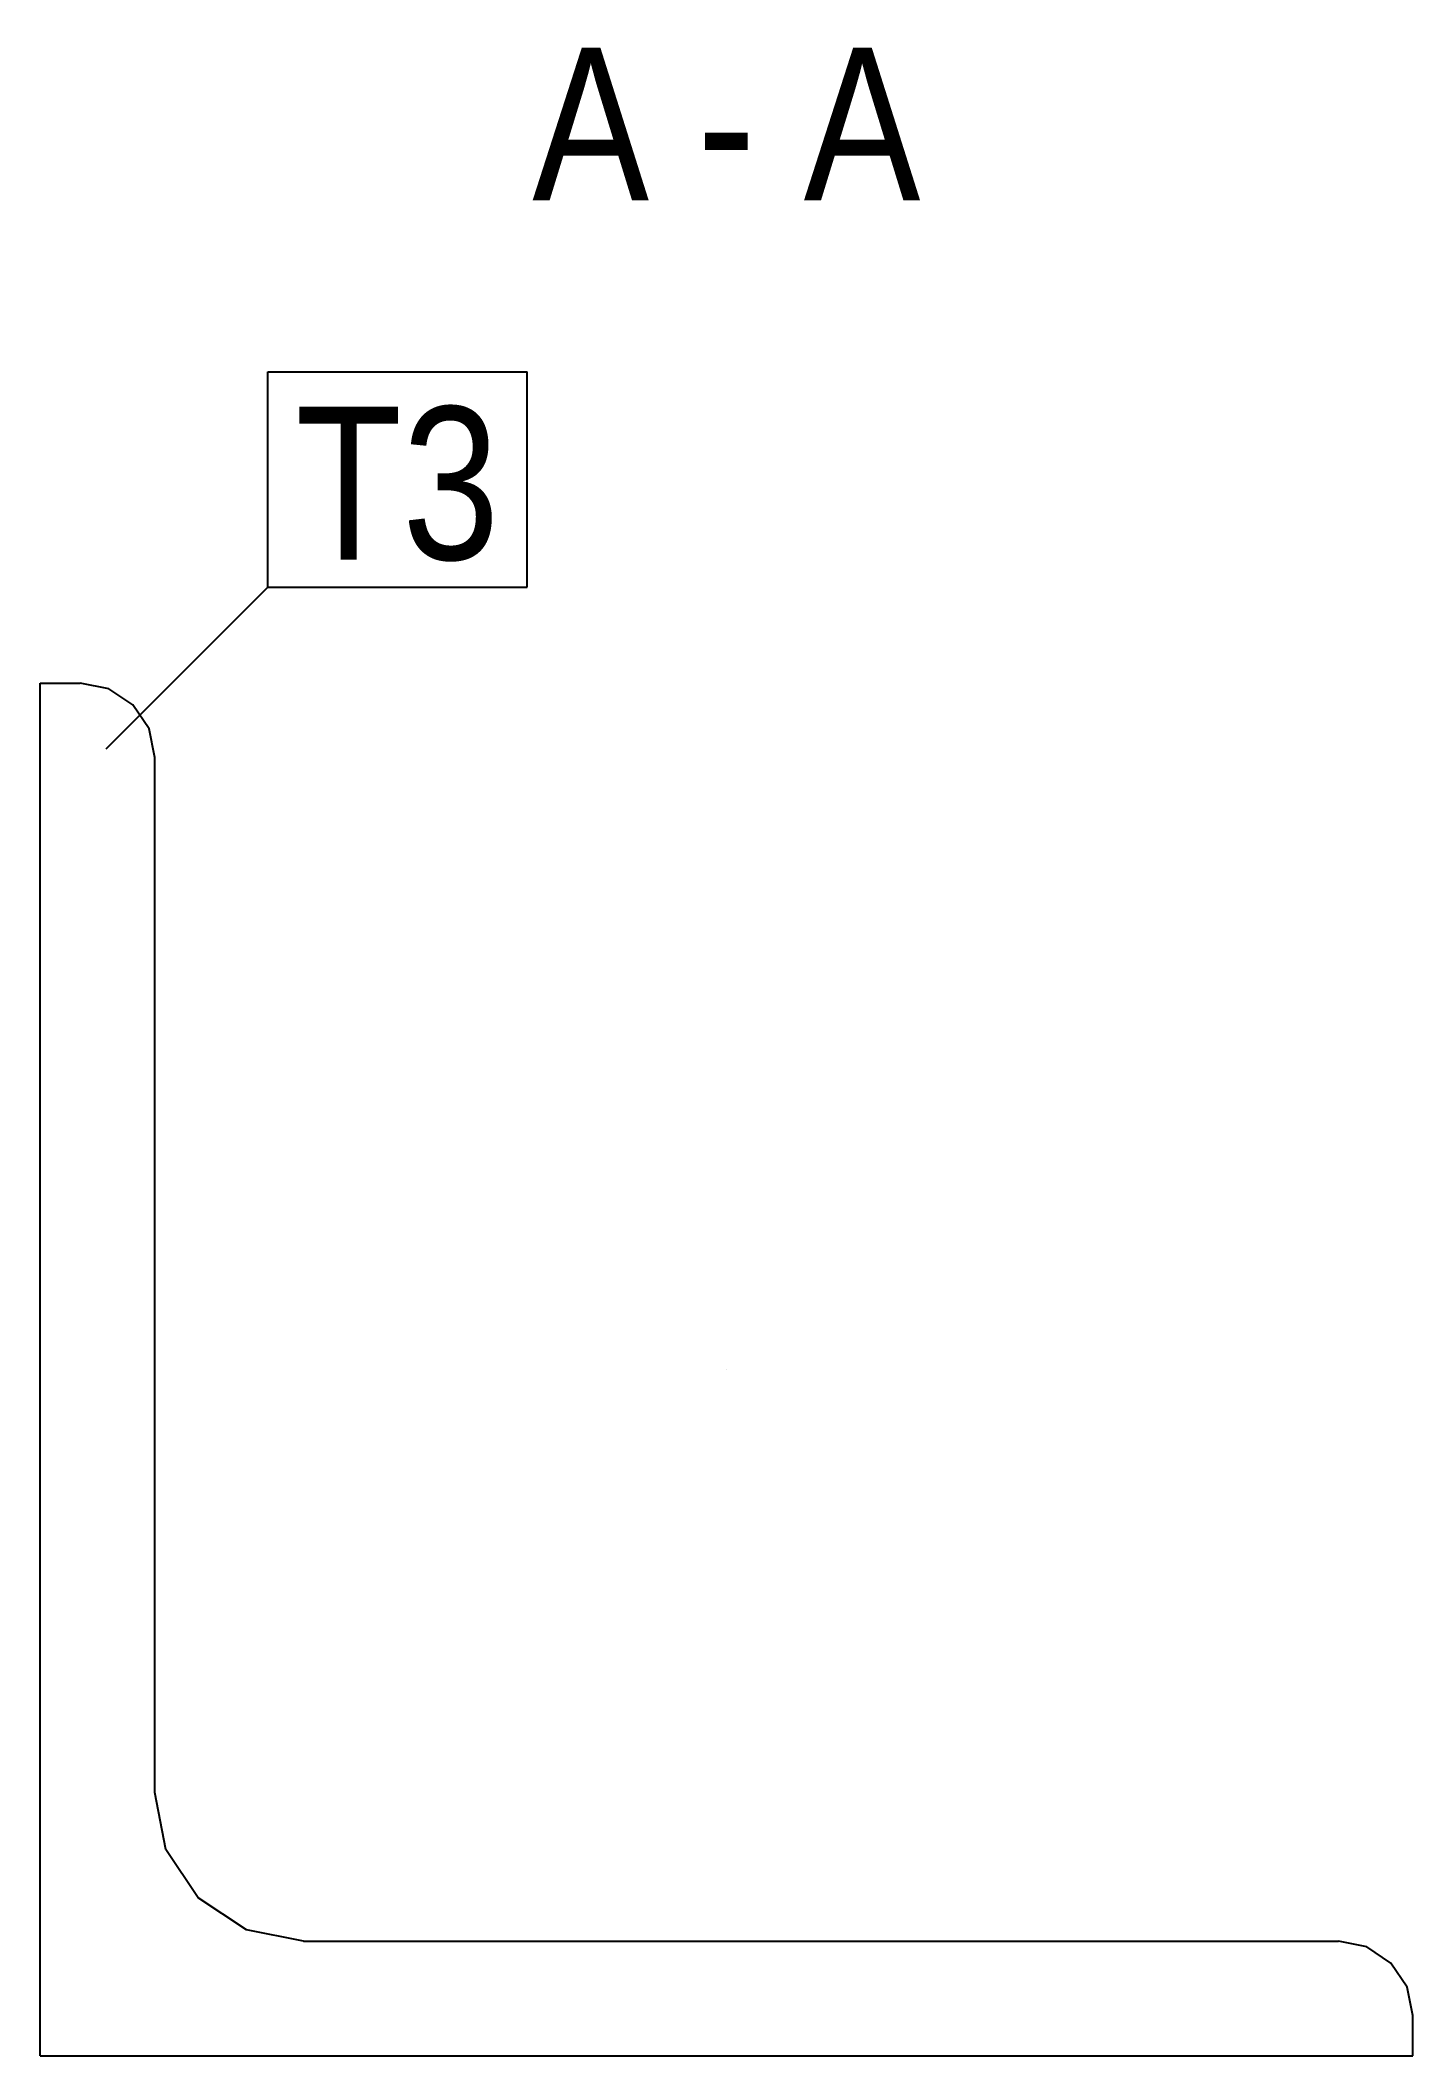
# Model space of a CAD drawing. Header units: millimetres. Extents: x 12 to 13369, y 5 to 260.
# Drawn here: x 12 to 132, y 12 to 188.2 of the extents above; entities that cross this region are included whole.
import ezdxf

# ---------------------------------------------------------------- set-up
doc = ezdxf.new("R2010")
doc.units = ezdxf.units.MM
doc.linetypes.add('DXK_LINE_DOT3', pattern=[5.9187, 2.979, -0.9799, 0.9799, -0.9799])
doc.layers.add('STÅL', color=7, linetype='Continuous')
doc.layers.add('TEKST', color=7, linetype='Continuous')
doc.styles.add('Arial Narrow', font='ARIALN.TTF', dxfattribs={"height": 0.2})

msp = doc.modelspace()

# ---------------------------------------------------------------- linework, layer by layer
at = {"layer": 'STÅL', "color": 2, "linetype": 'Continuous'}
for p, q in [((12, 12), (12, 132)), ((12, 132), (15.5, 132)), ((17.99, 131.51), (15.5, 132)), ((20.1, 130.1), (17.99, 131.51)), ((21.51, 127.99), (20.1, 130.1)), ((22, 125.5), (21.51, 127.99)), ((22, 35), (22, 125.5)), ((22.99, 30.03), (22, 35)), ((25.81, 25.81), (22.99, 30.03)), ((30.03, 22.99), (25.81, 25.81)), ((35, 22), (30.03, 22.99)), ((35, 22), (125.5, 22)), ((127.99, 21.51), (125.5, 22)), ((130.1, 20.1), (127.99, 21.51)), ((131.51, 17.99), (130.1, 20.1)), ((132, 15.5), (131.51, 17.99)), ((132, 12), (132, 15.5)), ((12, 12), (132, 12))]:
    msp.add_line(p, q, dxfattribs=at)
at = {"layer": 'STÅL', "color": 7, "linetype": 'DXK_LINE_DOT3'}
msp.add_line((72, 72), (72, 72), dxfattribs=at)
at = {"layer": 'TEKST', "color": 7, "linetype": 'Continuous'}
for p, q in [((31.89, 159.2), (54.58, 159.2)), ((31.89, 140.4), (31.89, 159.2)), ((54.58, 140.4), (54.58, 159.2)), ((17.75, 126.25), (31.89, 140.4)), ((31.89, 140.4), (54.58, 140.4))]:
    msp.add_line(p, q, dxfattribs=at)

# ---------------------------------------------------------------- wipeouts: each hides what was drawn before it
at = {"color": 0, "linetype": 'Continuous'}
for points in [[(65.25, 174.2), (65.25, 188.2), (55.02, 188.2), (55.02, 174.2)], [(74.55, 174.2), (74.55, 188.2), (69.45, 188.2), (69.45, 174.2)], [(88.98, 174.2), (88.98, 188.2), (78.75, 188.2), (78.75, 174.2)]]:
    msp.add_wipeout(points, dxfattribs=at).dxf.layer = 'TEKST'
at = {"color": 0}
msp.add_wipeout([(52.18, 142.8), (52.18, 156.8), (34.29, 156.8), (34.29, 142.8)], dxfattribs=at).dxf.layer = 'TEKST'

# ---------------------------------------------------------------- next in the draw order: texts
at = {"layer": 'TEKST', "color": 3, "linetype": 'Continuous', "style": 'Arial Narrow'}
for s, p in [('A', (55.02, 174.2)), ('A', (78.75, 174.2)), ('-', (69.45, 174.2))]:
    msp.add_text(s, height=13.36, dxfattribs=at).set_placement(p)

# ---------------------------------------------------------------- next in the draw order: wipeouts: each hides what was drawn before it
at = {"color": 0}
msp.add_wipeout([(52.18, 142.8), (52.18, 156.8), (34.29, 156.8), (34.29, 142.8)], dxfattribs=at).dxf.layer = 'TEKST'

# ---------------------------------------------------------------- next in the draw order: texts
at = {"layer": 'TEKST', "color": 3, "style": 'Arial Narrow'}
msp.add_text('T3', height=13.362, dxfattribs=at).set_placement((34.29, 142.8))

doc.saveas('drawing.dxf')
